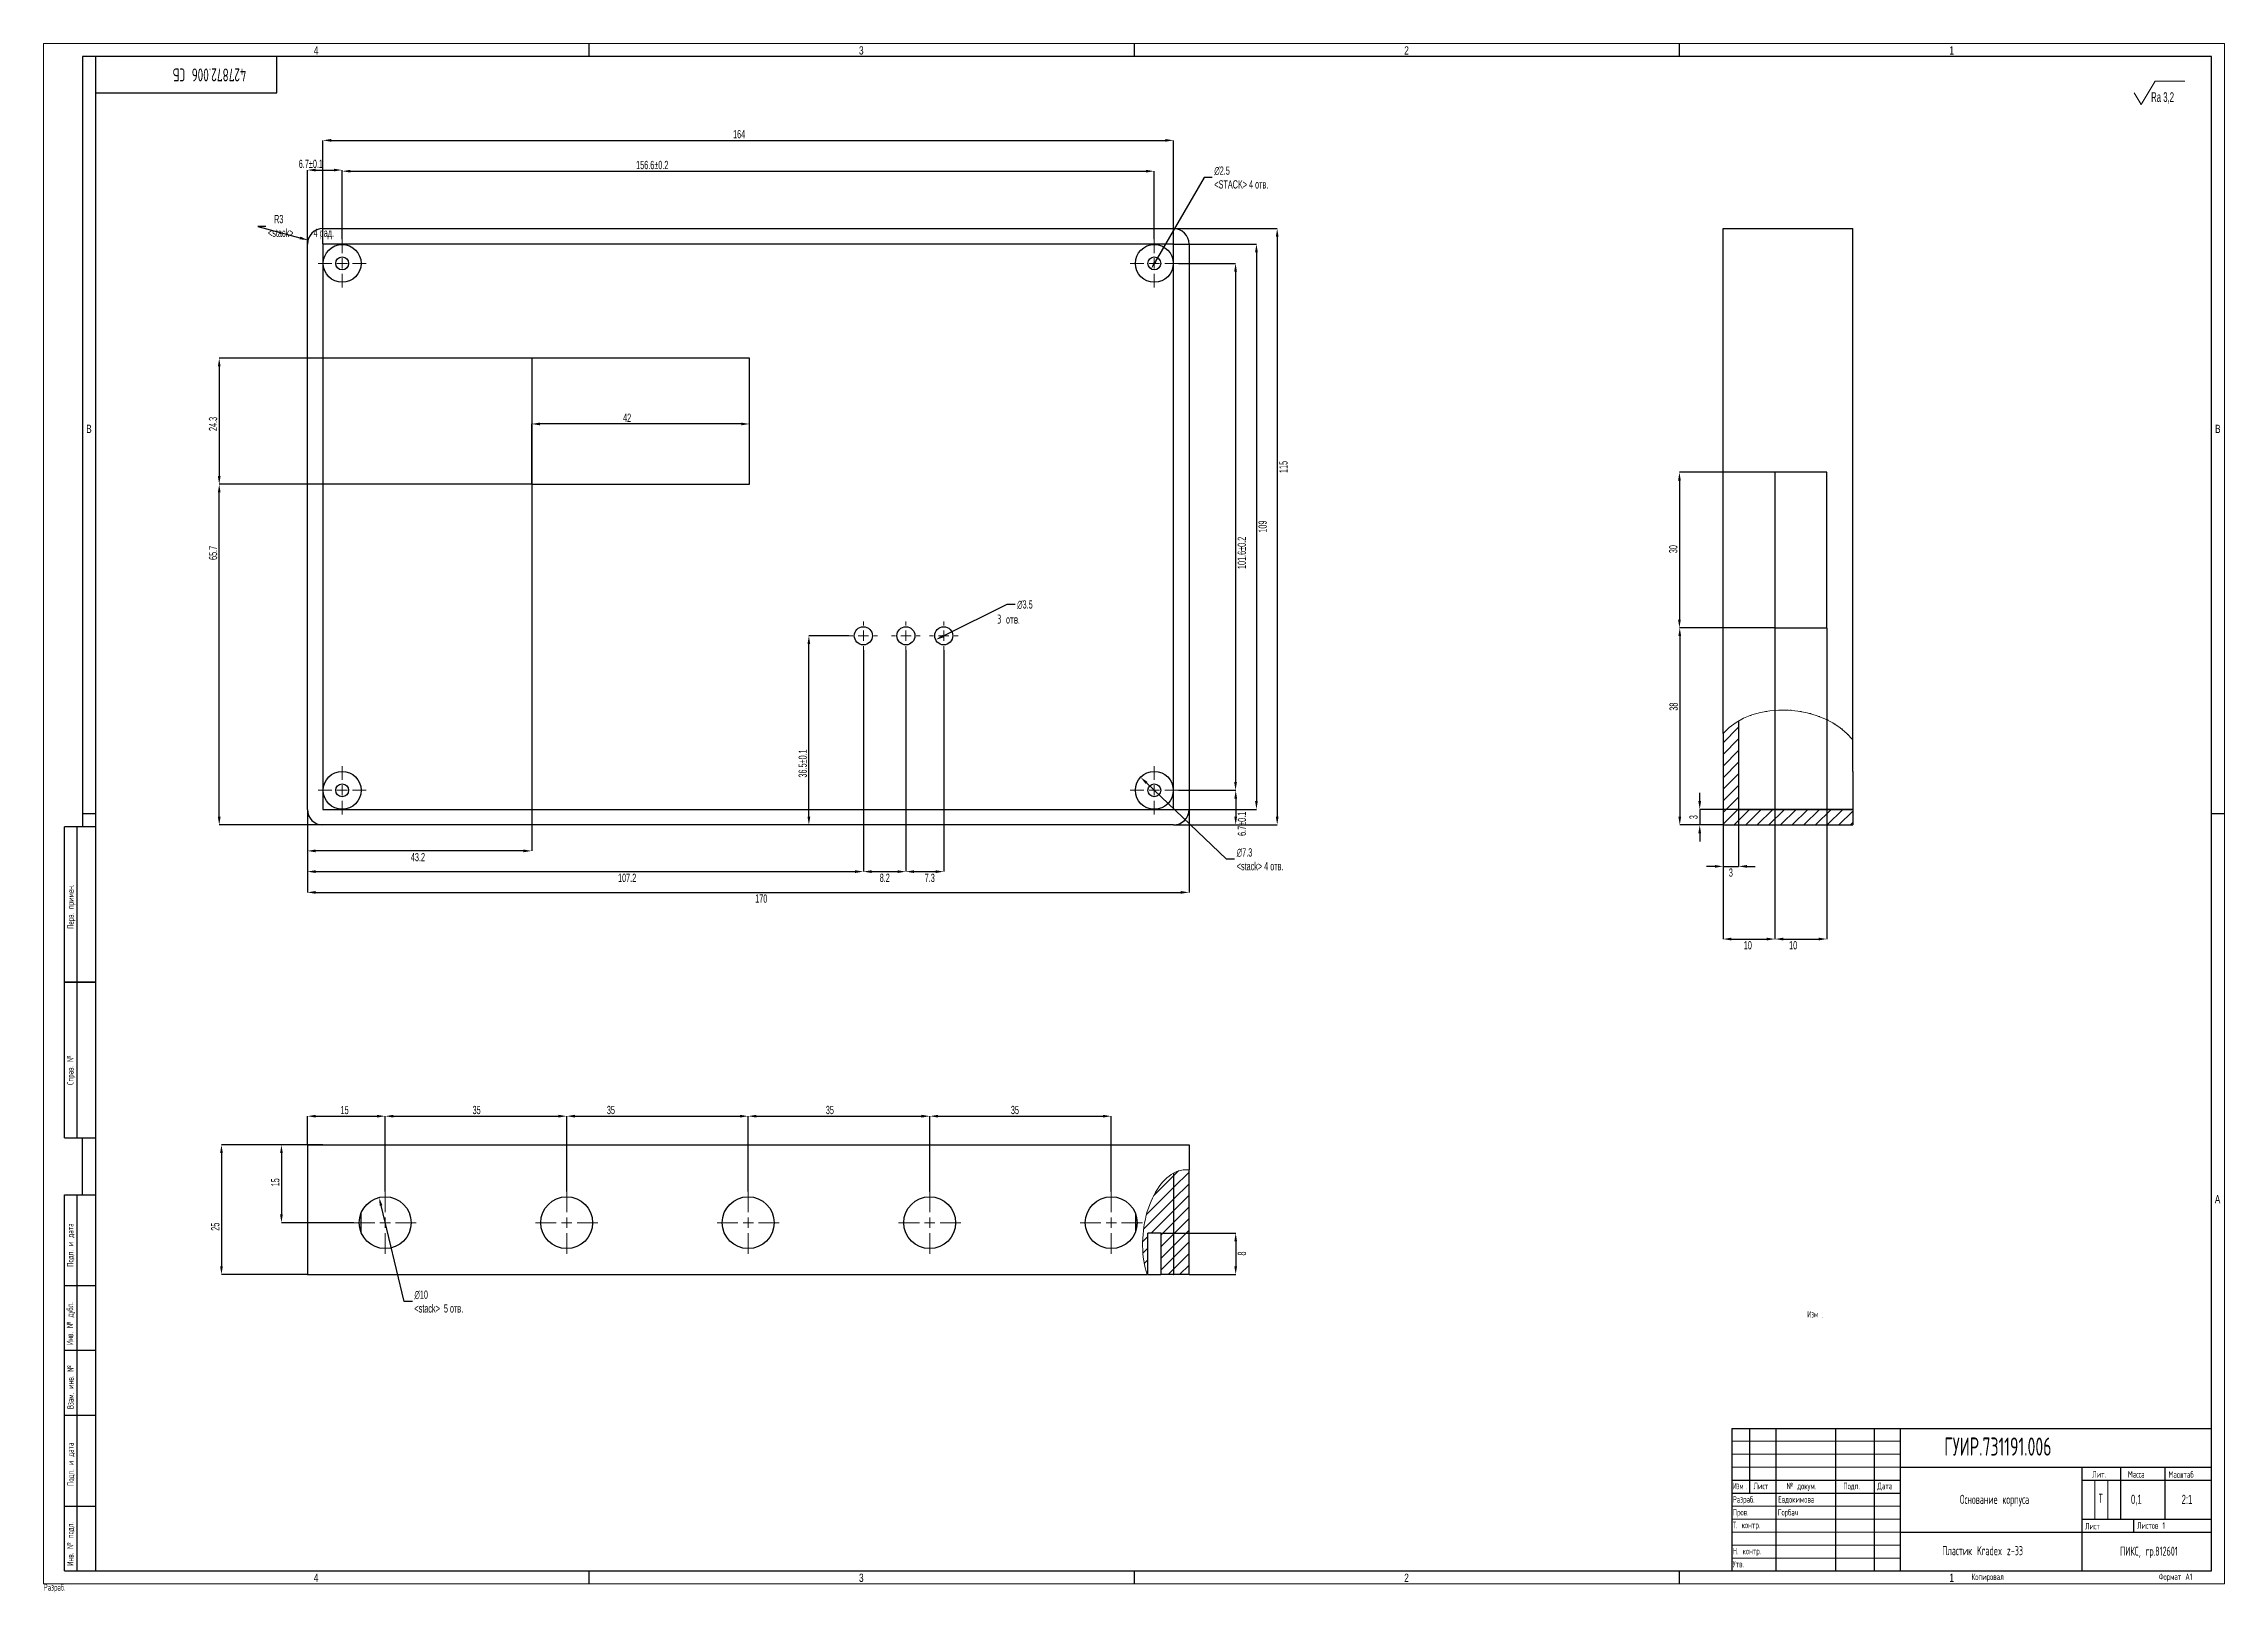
# Model space of a CAD drawing. Header units: millimetres. Extents: x -963 to 6509, y -1367 to 453.
# Drawn here: x -963 to -122, y -1280 to -683 of the extents above; entities that cross this region are included whole.
import ezdxf

# ---------------------------------------------------------------- set-up
doc = ezdxf.new("R2010")
doc.units = ezdxf.units.MM
doc.header["$LTSCALE"] = 0.5
doc.layers.get('0').update_dxf_attribs({"lineweight": 60})
doc.layers.get('Defpoints').update_dxf_attribs({"color": 5})
doc.layers.add('ОСЕВЫЕ', color=7, linetype='Continuous')
doc.styles.add('SLDTEXTSTYLE0', font='TXT', dxfattribs={"width": 0.605})
doc.styles.add('SLDTEXTSTYLE1', font='TXT', dxfattribs={"width": 0.605, "bigfont": 'bigfont'})
doc.styles.add('SLDTEXTSTYLE2', font='TXT', dxfattribs={"width": 0.567853, "bigfont": 'bigfont'})
doc.styles.add('SLDTEXTSTYLE3', font='TXT', dxfattribs={"width": 0.567853})
doc.styles.add('SLDTEXTSTYLE4', font='TXT', dxfattribs={"width": 0.75})
doc.styles.add('SLDTEXTSTYLE5', font='TXT', dxfattribs={"width": 0.605, "bigfont": 'bigfont'})
doc.dimstyles.new('SLDDIMSTYLE0', dxfattribs={"dimtxt": 3.183268, "dimasz": 3.183268, "dimexe": 0, "dimexo": 0.0625, "dimgap": 0.795817, "dimtad": 2, "dimlfac": 0.5, "dimrnd": 1e-09, "dimzin": 12, "dimdsep": 46, "dimtxsty": 'SLDTEXTSTYLE0', "dimsah": 1, "dimcen": 0.09, "dimadec": 0, "dimazin": 3, "dimtfac": 1, "dimtdec": 3, "dimtofl": 0, "dimtmove": 0, "dimatfit": 3, "dimfxl": 1, "dimfrac": 2, "dimtolj": 1, "dimtzin": 12, "dimarcsym": 0})
doc.dimstyles.new('SLDDIMSTYLE1', dxfattribs={"dimtxt": 3.183268, "dimasz": 3.183268, "dimexe": 0, "dimexo": 0.0625, "dimgap": 0.795817, "dimtad": 0, "dimtih": 1, "dimtoh": 1, "dimlfac": 0.5, "dimrnd": 1e-09, "dimzin": 12, "dimdsep": 46, "dimtxsty": 'SLDTEXTSTYLE0', "dimsah": 1, "dimcen": 0, "dimadec": 0, "dimazin": 3, "dimtfac": 1, "dimtdec": 3, "dimtmove": 0, "dimatfit": 3, "dimfxl": 1, "dimfrac": 2, "dimtolj": 1, "dimtzin": 12, "dimarcsym": 0})
doc.dimstyles.new('SLDDIMSTYLE2', dxfattribs={"dimtxt": 3.183268, "dimasz": 3.183268, "dimexe": 0, "dimexo": 0.0625, "dimgap": 0.795817, "dimtad": 2, "dimlfac": 0.5, "dimrnd": 1e-09, "dimzin": 12, "dimdsep": 46, "dimtxsty": 'SLDTEXTSTYLE0', "dimsah": 1, "dimcen": 0.09, "dimadec": 0, "dimazin": 3, "dimtol": 1, "dimtp": 0.2, "dimtm": 0.2, "dimtfac": 1, "dimtdec": 1, "dimtofl": 0, "dimtmove": 0, "dimatfit": 3, "dimfxl": 1, "dimfrac": 2, "dimtolj": 1, "dimarcsym": 0})
doc.dimstyles.new('SLDDIMSTYLE3', dxfattribs={"dimtxt": 3.183268, "dimasz": 3.183268, "dimexe": 0, "dimexo": 0.0625, "dimgap": 0.795817, "dimtad": 2, "dimdec": 1, "dimlfac": 0.5, "dimrnd": 1e-09, "dimzin": 12, "dimdsep": 46, "dimtxsty": 'SLDTEXTSTYLE0', "dimsah": 1, "dimcen": 0.09, "dimadec": 0, "dimazin": 3, "dimtfac": 1, "dimtdec": 3, "dimtofl": 0, "dimtmove": 0, "dimatfit": 3, "dimfxl": 1, "dimfrac": 2, "dimtolj": 1, "dimtzin": 12, "dimarcsym": 0})
doc.dimstyles.new('SLDDIMSTYLE4', dxfattribs={"dimtxt": 3.183268, "dimasz": 3.183268, "dimexe": 0, "dimexo": 0.0625, "dimgap": 0.795817, "dimtad": 2, "dimdec": 1, "dimlfac": 0.5, "dimrnd": 1e-09, "dimzin": 12, "dimdsep": 46, "dimtxsty": 'SLDTEXTSTYLE0', "dimsah": 1, "dimcen": 0.09, "dimadec": 0, "dimazin": 3, "dimtfac": 1, "dimtdec": 3, "dimtmove": 0, "dimatfit": 0, "dimfxl": 1, "dimfrac": 2, "dimtolj": 1, "dimtzin": 12, "dimarcsym": 0})
doc.dimstyles.new('SLDDIMSTYLE5', dxfattribs={"dimtxt": 3.183268, "dimasz": 3.183268, "dimexe": 0, "dimexo": 0.0625, "dimgap": 0.795817, "dimtad": 2, "dimdec": 1, "dimlfac": 0.5, "dimrnd": 1e-09, "dimzin": 12, "dimdsep": 46, "dimtxsty": 'SLDTEXTSTYLE0', "dimsah": 1, "dimcen": 0.09, "dimadec": 0, "dimazin": 3, "dimtol": 1, "dimtp": 0.1, "dimtm": 0.1, "dimtfac": 1, "dimtdec": 3, "dimtofl": 0, "dimtmove": 0, "dimatfit": 3, "dimfxl": 1, "dimfrac": 2, "dimtolj": 1, "dimarcsym": 0})
doc.dimstyles.new('SLDDIMSTYLE6', dxfattribs={"dimtxt": 3.183268, "dimasz": 3.183268, "dimexe": 0, "dimexo": 0.0625, "dimgap": 0.795817, "dimtad": 2, "dimdec": 1, "dimlfac": 0.5, "dimrnd": 1e-09, "dimzin": 12, "dimdsep": 46, "dimtxsty": 'SLDTEXTSTYLE0', "dimsah": 1, "dimcen": 0.09, "dimadec": 0, "dimazin": 3, "dimtol": 1, "dimtp": 0.2, "dimtm": 0.2, "dimtfac": 1, "dimtdec": 1, "dimtofl": 0, "dimtmove": 0, "dimatfit": 3, "dimfxl": 1, "dimfrac": 2, "dimtolj": 1, "dimarcsym": 0})
doc.dimstyles.new('SLDDIMSTYLE7', dxfattribs={"dimtxt": 3.183268, "dimasz": 3.183268, "dimexe": 0, "dimexo": 0.0625, "dimgap": 0.795817, "dimtad": 0, "dimtih": 1, "dimtoh": 1, "dimlfac": 0.5, "dimrnd": 1e-09, "dimzin": 12, "dimdsep": 46, "dimtxsty": 'SLDTEXTSTYLE0', "dimsah": 1, "dimcen": 0, "dimadec": 0, "dimazin": 3, "dimtfac": 1, "dimtdec": 3, "dimtofl": 0, "dimtmove": 0, "dimatfit": 3, "dimfxl": 1, "dimfrac": 2, "dimtolj": 1, "dimtzin": 12, "dimarcsym": 0})
doc.dimstyles.new('SLDDIMSTYLE8', dxfattribs={"dimtxt": 3.183268, "dimasz": 3.183268, "dimexe": 0, "dimexo": 0.0625, "dimgap": 0.795817, "dimtad": 2, "dimdec": 1, "dimlfac": 0.5, "dimrnd": 1e-09, "dimzin": 12, "dimdsep": 46, "dimtxsty": 'SLDTEXTSTYLE0', "dimsah": 1, "dimcen": 0.09, "dimadec": 0, "dimazin": 3, "dimtol": 1, "dimtp": 0.1, "dimtm": 0.1, "dimtfac": 1, "dimtdec": 3, "dimtmove": 0, "dimatfit": 0, "dimfxl": 1, "dimfrac": 2, "dimtolj": 1, "dimarcsym": 0})
doc.dimstyles.new('SLDDIMSTYLE9', dxfattribs={"dimtxt": 3.183268, "dimasz": 3.183268, "dimexe": 0, "dimexo": 0.0625, "dimgap": 0.795817, "dimtad": 2, "dimlfac": 0.5, "dimrnd": 1e-09, "dimzin": 12, "dimdsep": 46, "dimtxsty": 'SLDTEXTSTYLE0', "dimsah": 1, "dimcen": 0.09, "dimadec": 0, "dimazin": 3, "dimtfac": 1, "dimtdec": 3, "dimtmove": 0, "dimatfit": 0, "dimfxl": 1, "dimfrac": 2, "dimtolj": 1, "dimtzin": 12, "dimarcsym": 0})
pattern_1 = [(45, (-962.8804, -1277.111), (-2.245064, 2.245064), [])]

msp = doc.modelspace()

# ---------------------------------------------------------------- texts
at = {"color": 7, "linetype": 'Continuous', "lineweight": 0}
for s, insert, char_height, attachment_point, style in [('4', (-857.787, -684.15), 3.175, 2, 'SLDTEXTSTYLE4'), ('3', (-647.537, -684.15), 3.175, 2, 'SLDTEXTSTYLE4'), ('2', (-437.287, -684.15), 3.175, 2, 'SLDTEXTSTYLE4'), ('1', (-227.037, -684.15), 3.175, 2, 'SLDTEXTSTYLE4'), ('B', (-945.404, -830.087), 3.175, 2, 'SLDTEXTSTYLE4'), ('B', (-124.404, -830.087), 3.175, 2, 'SLDTEXTSTYLE4'), ('3 отв.', (-595.154, -903.301), 3.5, 1, 'SLDTEXTSTYLE5'), ('A', (-124.509, -1127.15), 3.175, 2, 'SLDTEXTSTYLE4'), ('ГУИР.731191.006', (-229.93, -1220.634), 7, 1, 'SLDTEXTSTYLE1'), ('Лит.', (-172.83, -1233.586), 2.5, 1, 'SLDTEXTSTYLE1'), ('Масса', (-159.078, -1233.586), 2.5, 1, 'SLDTEXTSTYLE1'), ('Масштаб', (-143.416, -1233.683), 2.5, 1, 'SLDTEXTSTYLE1'), ('Разраб.', (-311.484, -1243.258), 2.5, 1, 'SLDTEXTSTYLE1'), ('Лист', (-303.454, -1238.08), 2.5, 1, 'SLDTEXTSTYLE1'), ('Евдокимова', (-293.981, -1243.256), 2.5, 1, 'SLDTEXTSTYLE1'), ('№ докум.', (-290.736, -1238.099), 2.5, 1, 'SLDTEXTSTYLE1'), ('Подп.', (-268.841, -1238.085), 2.5, 1, 'SLDTEXTSTYLE1'), ('Дата', (-255.674, -1238.083), 2.5, 1, 'SLDTEXTSTYLE1'), ('Основание корпуса', (-210.523, -1242.737), 3.5, 2, 'SLDTEXTSTYLE1'), ('Т', (-169.572, -1242.368), 3.5, 2, 'SLDTEXTSTYLE1'), ('0,1', (-157.892, -1242.718), 3.5, 1, 'SLDTEXTSTYLE0'), ('2:1', (-136.323, -1242.765), 3.5, 2, 'SLDTEXTSTYLE0'), ('Пров.', (-311.487, -1248.218), 2.5, 1, 'SLDTEXTSTYLE1'), ('Горбач', (-294.073, -1248.22), 2.5, 1, 'SLDTEXTSTYLE1'), ('Т. контр.', (-311.498, -1253.134), 2.5, 1, 'SLDTEXTSTYLE1'), ('Лист', (-175.605, -1253.588), 2.5, 1, 'SLDTEXTSTYLE1'), ('Листов 1', (-155.544, -1253.342), 2.5, 1, 'SLDTEXTSTYLE1'), ('Утв.', (-311.512, -1268.22), 2.5, 1, 'SLDTEXTSTYLE1'), ('Н. контр.', (-311.498, -1263.203), 2.5, 1, 'SLDTEXTSTYLE1'), ('Пластик Kradex z-33', (-230.711, -1262.528), 3.5, 1, 'SLDTEXTSTYLE1'), ('ПИКС, гр.812601', (-150.992, -1262.721), 3.5, 2, 'SLDTEXTSTYLE1'), ('Разраб.', (-962.88, -1277.188), 2.5, 1, 'SLDTEXTSTYLE5'), ('4', (-857.787, -1273.15), 3.175, 2, 'SLDTEXTSTYLE4'), ('3', (-647.537, -1273.15), 3.175, 2, 'SLDTEXTSTYLE4'), ('2', (-437.287, -1273.15), 3.175, 2, 'SLDTEXTSTYLE4'), ('1', (-227.037, -1273.15), 3.175, 2, 'SLDTEXTSTYLE4'), ('Копировал', (-219.382, -1273.106), 2.5, 1, 'SLDTEXTSTYLE1'), ('Формат А1', (-147.207, -1273.091), 2.5, 1, 'SLDTEXTSTYLE1')]:
    msp.add_mtext(s, dxfattribs=dict(at, insert=insert, char_height=char_height, attachment_point=attachment_point, style=style))
at = {"color": 7, "linetype": 'Continuous', "lineweight": 0, "attachment_point": 1, "style": 'SLDTEXTSTYLE1'}
for s, insert, char_height, rotation in [('427872.006 СБ', (-884.772, -697.685), 5, 180), ('Перв. примен.', (-953.758, -1024.511), 2.5, 90), ('Справ. №', (-953.851, -1084.658), 2.5, 90), ('Подп. и дата', (-953.858, -1154.807), 2.5, 90), ('Инв. № дубл.', (-953.968, -1184.991), 2.5, 90), ('Взам. инв. №', (-953.776, -1209.712), 2.5, 90), ('Подп. и дата', (-953.765, -1239.321), 2.5, 90), ('Инв. № подл.', (-953.846, -1270.147), 2.5, 90)]:
    msp.add_mtext(s, dxfattribs=dict(at, insert=insert, char_height=char_height, rotation=rotation))

# ---------------------------------------------------------------- blocks, each defined once
blk = doc.blocks.new('SW_NOTE_0')
at = {"color": 0, "linetype": 'Continuous', "lineweight": 0, "attachment_point": 1}
for s, insert, char_height, style in [('Изм', (0, 3.22), 2.5, 'SLDTEXTSTYLE2'), ('.', (5.56, 2.32), 1.59, 'SLDTEXTSTYLE3')]:
    blk.add_mtext(s, dxfattribs=dict(at, insert=insert, char_height=char_height, style=style))
blk = doc.blocks.new('SW_NOTE_1')
at = {"color": 0, "linetype": 'Continuous', "lineweight": 0, "attachment_point": 1}
for s, insert, char_height, style in [('Изм', (0, 3.22), 2.5, 'SLDTEXTSTYLE2'), ('.', (5.27, 2.25), 1.59, 'SLDTEXTSTYLE3')]:
    blk.add_mtext(s, dxfattribs=dict(at, insert=insert, char_height=char_height, style=style))
blk = doc.blocks.new('SW_SFSYMBOL_0')
at = {"color": 0, "linetype": 'Continuous', "lineweight": 0}
for p, q in [((-3.82, 0), (1.55, 9.09)), ((1.55, 9.09), (12.97, 9.09)), ((-3.82, 0), (-6.5, 4.55))]:
    blk.add_line(p, q, dxfattribs=at)
at = {"color": 0, "linetype": 'Continuous', "lineweight": 0, "insert": (0, 4.77), "char_height": 3.704, "attachment_point": 1, "style": 'SLDTEXTSTYLE0'}
blk.add_mtext('Ra 3,2', dxfattribs=at)
blk = doc.blocks.new('*D253')
at = {"color": 0, "linetype": 'Continuous', "lineweight": -2, "transparency": 16777216}
for p, q in [((-861.22, -1107.8), (-894.29, -1107.8)), ((-894.29, -1110.99), (-894.29, -1154.62)), ((-861.22, -1157.8), (-894.29, -1157.8))]:
    blk.add_line(p, q, dxfattribs=at)
at = {"color": 0, "linetype": 'Continuous', "transparency": 16777216}
for points in [[(-894.82, -1110.99), (-893.76, -1110.99), (-894.29, -1107.8)], [(-894.82, -1154.62), (-893.76, -1154.62), (-894.29, -1157.8)]]:
    blk.add_solid(points, dxfattribs=at)
at = {"layer": 'Defpoints', "color": 0, "linetype": 'Continuous', "transparency": 16777216}
for p in [(-861.16, -1107.8), (-894.29, -1157.8), (-861.16, -1157.8)]:
    blk.add_point(p, dxfattribs=at)
at = {"color": 0, "linetype": 'Continuous', "lineweight": 18, "transparency": 16777216, "insert": (-898.27, -1139.34), "char_height": 3.183, "attachment_point": 2, "rotation": 90, "style": 'SLDTEXTSTYLE0'}
blk.add_mtext('\\A1;25', dxfattribs=at)
blk = doc.blocks.new('*D254')
at = {"color": 0, "linetype": 'Continuous', "lineweight": -2, "transparency": 16777216}
for p, q in [((-861.16, -1107.74), (-861.16, -1096.73)), ((-857.98, -1096.73), (-834.34, -1096.73)), ((-831.16, -1125.74), (-831.16, -1096.73))]:
    blk.add_line(p, q, dxfattribs=at)
at = {"color": 0, "linetype": 'Continuous', "transparency": 16777216}
for points in [[(-857.98, -1096.2), (-857.98, -1097.26), (-861.16, -1096.73)], [(-834.34, -1096.2), (-834.34, -1097.26), (-831.16, -1096.73)]]:
    blk.add_solid(points, dxfattribs=at)
at = {"layer": 'Defpoints', "color": 0, "linetype": 'Continuous', "transparency": 16777216}
for p in [(-831.16, -1096.73), (-861.16, -1107.8), (-831.16, -1125.8)]:
    blk.add_point(p, dxfattribs=at)
at = {"color": 0, "linetype": 'Continuous', "lineweight": 18, "transparency": 16777216, "insert": (-846.8, -1092.75), "char_height": 3.183, "attachment_point": 2, "style": 'SLDTEXTSTYLE0'}
blk.add_mtext('\\A1;15', dxfattribs=at)
blk = doc.blocks.new('*D255')
at = {"color": 0, "linetype": 'Continuous', "lineweight": -2, "transparency": 16777216}
for p, q in [((-831.16, -1125.74), (-831.16, -1096.73)), ((-827.98, -1096.73), (-764.34, -1096.73)), ((-761.16, -1125.74), (-761.16, -1096.73))]:
    blk.add_line(p, q, dxfattribs=at)
at = {"color": 0, "linetype": 'Continuous', "transparency": 16777216}
for points in [[(-827.98, -1096.2), (-827.98, -1097.26), (-831.16, -1096.73)], [(-764.34, -1096.2), (-764.34, -1097.26), (-761.16, -1096.73)]]:
    blk.add_solid(points, dxfattribs=at)
at = {"layer": 'Defpoints', "color": 0, "linetype": 'Continuous', "transparency": 16777216}
for p in [(-761.16, -1096.73), (-831.16, -1125.8), (-761.16, -1125.8)]:
    blk.add_point(p, dxfattribs=at)
at = {"color": 0, "linetype": 'Continuous', "lineweight": 18, "transparency": 16777216, "insert": (-795.89, -1092.75), "char_height": 3.183, "attachment_point": 2, "style": 'SLDTEXTSTYLE0'}
blk.add_mtext('\\A1;35', dxfattribs=at)
blk = doc.blocks.new('*D256')
at = {"color": 0, "linetype": 'Continuous', "lineweight": -2, "transparency": 16777216}
for p, q in [((-761.16, -1125.74), (-761.16, -1096.73)), ((-757.98, -1096.73), (-694.34, -1096.73)), ((-691.16, -1125.74), (-691.16, -1096.73))]:
    blk.add_line(p, q, dxfattribs=at)
at = {"color": 0, "linetype": 'Continuous', "transparency": 16777216}
for points in [[(-757.98, -1096.2), (-757.98, -1097.26), (-761.16, -1096.73)], [(-694.34, -1096.2), (-694.34, -1097.26), (-691.16, -1096.73)]]:
    blk.add_solid(points, dxfattribs=at)
at = {"layer": 'Defpoints', "color": 0, "linetype": 'Continuous', "transparency": 16777216}
for p in [(-691.16, -1096.73), (-761.16, -1125.8), (-691.16, -1125.8)]:
    blk.add_point(p, dxfattribs=at)
at = {"color": 0, "linetype": 'Continuous', "lineweight": 18, "transparency": 16777216, "insert": (-744.11, -1092.75), "char_height": 3.183, "attachment_point": 2, "style": 'SLDTEXTSTYLE0'}
blk.add_mtext('\\A1;35', dxfattribs=at)
blk = doc.blocks.new('*D257')
at = {"color": 0, "linetype": 'Continuous', "lineweight": -2, "transparency": 16777216}
for p, q in [((-691.16, -1125.74), (-691.16, -1096.73)), ((-687.98, -1096.73), (-624.34, -1096.73)), ((-621.16, -1125.74), (-621.16, -1096.73))]:
    blk.add_line(p, q, dxfattribs=at)
at = {"color": 0, "linetype": 'Continuous', "transparency": 16777216}
for points in [[(-687.98, -1096.2), (-687.98, -1097.26), (-691.16, -1096.73)], [(-624.34, -1096.2), (-624.34, -1097.26), (-621.16, -1096.73)]]:
    blk.add_solid(points, dxfattribs=at)
at = {"layer": 'Defpoints', "color": 0, "linetype": 'Continuous', "transparency": 16777216}
for p in [(-621.16, -1096.73), (-691.16, -1125.8), (-621.16, -1125.8)]:
    blk.add_point(p, dxfattribs=at)
at = {"color": 0, "linetype": 'Continuous', "lineweight": 18, "transparency": 16777216, "insert": (-659.67, -1092.75), "char_height": 3.183, "attachment_point": 2, "style": 'SLDTEXTSTYLE0'}
blk.add_mtext('\\A1;35', dxfattribs=at)
blk = doc.blocks.new('*D258')
at = {"color": 0, "linetype": 'Continuous', "lineweight": -2, "transparency": 16777216}
for p, q in [((-621.16, -1125.74), (-621.16, -1096.73)), ((-617.98, -1096.73), (-554.34, -1096.73)), ((-551.16, -1125.74), (-551.16, -1096.73))]:
    blk.add_line(p, q, dxfattribs=at)
at = {"color": 0, "linetype": 'Continuous', "transparency": 16777216}
for points in [[(-617.98, -1096.2), (-617.98, -1097.26), (-621.16, -1096.73)], [(-554.34, -1096.2), (-554.34, -1097.26), (-551.16, -1096.73)]]:
    blk.add_solid(points, dxfattribs=at)
at = {"layer": 'Defpoints', "color": 0, "linetype": 'Continuous', "transparency": 16777216}
for p in [(-551.16, -1096.73), (-621.16, -1125.8), (-551.16, -1125.8)]:
    blk.add_point(p, dxfattribs=at)
at = {"color": 0, "linetype": 'Continuous', "lineweight": 18, "transparency": 16777216, "insert": (-588.3, -1092.75), "char_height": 3.183, "attachment_point": 2, "style": 'SLDTEXTSTYLE0'}
blk.add_mtext('\\A1;35', dxfattribs=at)
blk = doc.blocks.new('*D259')
at = {"color": 0, "linetype": 'Continuous', "lineweight": -2, "transparency": 16777216}
for p, q in [((-855.22, -1107.8), (-871.16, -1107.8)), ((-871.16, -1110.99), (-871.16, -1134.62)), ((-843.22, -1137.8), (-871.16, -1137.8))]:
    blk.add_line(p, q, dxfattribs=at)
at = {"color": 0, "linetype": 'Continuous', "transparency": 16777216}
for points in [[(-871.69, -1110.99), (-870.63, -1110.99), (-871.16, -1107.8)], [(-871.69, -1134.62), (-870.63, -1134.62), (-871.16, -1137.8)]]:
    blk.add_solid(points, dxfattribs=at)
at = {"layer": 'Defpoints', "color": 0, "linetype": 'Continuous', "transparency": 16777216}
for p in [(-855.16, -1107.8), (-871.16, -1137.8), (-843.16, -1137.8)]:
    blk.add_point(p, dxfattribs=at)
at = {"color": 0, "linetype": 'Continuous', "lineweight": 18, "transparency": 16777216, "insert": (-875.14, -1122.22), "char_height": 3.183, "attachment_point": 2, "rotation": 90, "style": 'SLDTEXTSTYLE0'}
blk.add_mtext('\\A1;15', dxfattribs=at)
blk = doc.blocks.new('*D260')
at = {"color": 0, "linetype": 'Continuous', "lineweight": -2, "transparency": 16777216}
for p, q in [((-531.99, -1141.8), (-503.16, -1141.8)), ((-503.16, -1144.99), (-503.16, -1154.62)), ((-521.1, -1157.8), (-503.16, -1157.8))]:
    blk.add_line(p, q, dxfattribs=at)
at = {"color": 0, "linetype": 'Continuous', "transparency": 16777216}
for points in [[(-503.69, -1144.99), (-502.63, -1144.99), (-503.16, -1141.8)], [(-503.69, -1154.62), (-502.63, -1154.62), (-503.16, -1157.8)]]:
    blk.add_solid(points, dxfattribs=at)
at = {"layer": 'Defpoints', "color": 0, "linetype": 'Continuous', "transparency": 16777216}
for p in [(-532.05, -1141.8), (-521.16, -1157.8), (-503.16, -1157.8)]:
    blk.add_point(p, dxfattribs=at)
at = {"color": 0, "linetype": 'Continuous', "lineweight": 18, "transparency": 16777216, "insert": (-502.36, -1149.69), "char_height": 3.183, "attachment_point": 2, "rotation": 90, "style": 'SLDTEXTSTYLE0'}
blk.add_mtext('\\A1;8', dxfattribs=at)
blk = doc.blocks.new('*D261')
at = {"color": 0, "linetype": 'Continuous', "lineweight": -2, "transparency": 16777216}
for p, q in [((-823.85, -1168.2), (-832.75, -1131.18)), ((-820.66, -1168.2), (-823.85, -1168.2))]:
    blk.add_line(p, q, dxfattribs=at)
at = {"color": 0, "linetype": 'Continuous', "transparency": 16777216}
blk.add_solid([(-832.24, -1131.05), (-833.27, -1131.3), (-833.5, -1128.08)], dxfattribs=at)
at = {"layer": 'Defpoints', "color": 0, "linetype": 'Continuous', "transparency": 16777216}
for p in [(-833.5, -1128.08), (-828.82, -1147.53)]:
    blk.add_point(p, dxfattribs=at)
at = {"color": 0, "linetype": 'Continuous', "lineweight": 18, "transparency": 16777216, "insert": (-819.87, -1163.96), "char_height": 3.1833, "attachment_point": 1, "style": 'SLDTEXTSTYLE0'}
blk.add_mtext('\\A1;∅10\\P<stack>  5 отв.', dxfattribs=at)
blk = doc.blocks.new('SW_CENTERMARKSYMBOL_0')
at = {"color": 0, "linetype": 'Continuous', "lineweight": 0}
for p, q in [((0, 4), (0, 12)), ((-4, 0), (-12, 0)), ((0, 0), (-2, 0)), ((0, 0), (0, 2)), ((0, 0), (0, -2)), ((0, 0), (2, 0)), ((4, 0), (12, 0)), ((0, -4), (0, -12))]:
    blk.add_line(p, q, dxfattribs=at)
blk = doc.blocks.new('SW_CENTERMARKSYMBOL_1')
at = {"color": 0, "linetype": 'Continuous', "lineweight": 0}
for p, q in [((0, 4), (0, 12)), ((-4, 0), (-12, 0)), ((0, 0), (-2, 0)), ((0, 0), (0, 2)), ((0, 0), (0, -2)), ((0, 0), (2, 0)), ((4, 0), (12, 0)), ((0, -4), (0, -12))]:
    blk.add_line(p, q, dxfattribs=at)
blk = doc.blocks.new('SW_CENTERMARKSYMBOL_2')
at = {"color": 0, "linetype": 'Continuous', "lineweight": 0}
for p, q in [((0, 4), (0, 12)), ((-4, 0), (-12, 0)), ((0, 0), (-2, 0)), ((0, 0), (0, 2)), ((0, 0), (0, -2)), ((0, 0), (2, 0)), ((4, 0), (12, 0)), ((0, -4), (0, -12))]:
    blk.add_line(p, q, dxfattribs=at)
blk = doc.blocks.new('SW_CENTERMARKSYMBOL_3')
at = {"color": 0, "linetype": 'Continuous', "lineweight": 0}
for p, q in [((0, 4), (0, 12)), ((-4, 0), (-12, 0)), ((0, 0), (-2, 0)), ((0, 0), (0, 2)), ((0, 0), (0, -2)), ((0, 0), (2, 0)), ((4, 0), (12, 0)), ((0, -4), (0, -12))]:
    blk.add_line(p, q, dxfattribs=at)
blk = doc.blocks.new('SW_CENTERMARKSYMBOL_4')
at = {"color": 0, "linetype": 'Continuous', "lineweight": 0}
for p, q in [((0, 4), (0, 12)), ((-4, 0), (-12, 0)), ((0, 0), (-2, 0)), ((0, 0), (0, 2)), ((0, 0), (0, -2)), ((0, 0), (2, 0)), ((4, 0), (12, 0)), ((0, -4), (0, -12))]:
    blk.add_line(p, q, dxfattribs=at)
blk = doc.blocks.new('*D262')
at = {"color": 0, "linetype": 'Continuous', "lineweight": -2, "transparency": 16777216}
for p, q in [((-527.1, -754.42), (-487.16, -754.42)), ((-487.16, -757.61), (-487.16, -981.24)), ((-527.1, -984.42), (-487.16, -984.42))]:
    blk.add_line(p, q, dxfattribs=at)
at = {"color": 0, "linetype": 'Continuous', "transparency": 16777216}
for points in [[(-487.69, -757.61), (-486.63, -757.61), (-487.16, -754.42)], [(-487.69, -981.24), (-486.63, -981.24), (-487.16, -984.42)]]:
    blk.add_solid(points, dxfattribs=at)
at = {"layer": 'Defpoints', "color": 0, "linetype": 'Continuous', "transparency": 16777216}
for p in [(-527.16, -754.42), (-527.16, -984.42), (-487.16, -984.42)]:
    blk.add_point(p, dxfattribs=at)
at = {"color": 0, "linetype": 'Continuous', "lineweight": 18, "transparency": 16777216, "insert": (-486.36, -846.37), "char_height": 3.183, "attachment_point": 2, "rotation": 90, "style": 'SLDTEXTSTYLE0'}
blk.add_mtext('\\A1;115', dxfattribs=at)
blk = doc.blocks.new('*D263')
at = {"color": 0, "linetype": 'Continuous', "lineweight": -2, "transparency": 16777216}
for p, q in [((-527.1, -760.42), (-495.16, -760.42)), ((-495.16, -763.61), (-495.16, -975.24)), ((-527.1, -978.42), (-495.16, -978.42))]:
    blk.add_line(p, q, dxfattribs=at)
at = {"color": 0, "linetype": 'Continuous', "transparency": 16777216}
for points in [[(-495.69, -763.61), (-494.63, -763.61), (-495.16, -760.42)], [(-495.69, -975.24), (-494.63, -975.24), (-495.16, -978.42)]]:
    blk.add_solid(points, dxfattribs=at)
at = {"layer": 'Defpoints', "color": 0, "linetype": 'Continuous', "transparency": 16777216}
for p in [(-527.16, -760.42), (-527.16, -978.42), (-495.16, -978.42)]:
    blk.add_point(p, dxfattribs=at)
at = {"color": 0, "linetype": 'Continuous', "lineweight": 18, "transparency": 16777216, "insert": (-494.36, -869.36), "char_height": 3.183, "attachment_point": 2, "rotation": 90, "style": 'SLDTEXTSTYLE0'}
blk.add_mtext('\\A1;109', dxfattribs=at)
blk = doc.blocks.new('*D264')
at = {"color": 0, "linetype": 'Continuous', "lineweight": -2, "transparency": 16777216}
for p, q in [((-525.19, -767.86), (-503.21, -767.86)), ((-503.21, -771.04), (-503.21, -967.88)), ((-525.19, -971.06), (-503.21, -971.06))]:
    blk.add_line(p, q, dxfattribs=at)
at = {"color": 0, "linetype": 'Continuous', "transparency": 16777216}
for points in [[(-503.74, -771.04), (-502.68, -771.04), (-503.21, -767.86)], [(-503.74, -967.88), (-502.68, -967.88), (-503.21, -971.06)]]:
    blk.add_solid(points, dxfattribs=at)
at = {"layer": 'Defpoints', "color": 0, "linetype": 'Continuous', "transparency": 16777216}
for p in [(-525.25, -767.86), (-525.25, -971.06), (-503.21, -971.06)]:
    blk.add_point(p, dxfattribs=at)
at = {"color": 0, "linetype": 'Continuous', "lineweight": 18, "transparency": 16777216, "insert": (-502.42, -879.51), "char_height": 3.1833, "attachment_point": 2, "rotation": 90, "style": 'SLDTEXTSTYLE0'}
blk.add_mtext('\\A1;101.6±0.2', dxfattribs=at)
blk = doc.blocks.new('*D265')
at = {"color": 0, "linetype": 'Continuous', "lineweight": -2, "transparency": 16777216}
for p, q in [((-861.16, -978.49), (-861.16, -1010.42)), ((-521.16, -978.49), (-521.16, -1010.42)), ((-857.98, -1010.42), (-524.34, -1010.42))]:
    blk.add_line(p, q, dxfattribs=at)
at = {"color": 0, "linetype": 'Continuous', "transparency": 16777216}
for points in [[(-857.98, -1009.89), (-857.98, -1010.95), (-861.16, -1010.42)], [(-524.34, -1009.89), (-524.34, -1010.95), (-521.16, -1010.42)]]:
    blk.add_solid(points, dxfattribs=at)
at = {"layer": 'Defpoints', "color": 0, "linetype": 'Continuous', "transparency": 16777216}
for p in [(-861.16, -978.42), (-521.16, -978.42), (-521.16, -1010.42)]:
    blk.add_point(p, dxfattribs=at)
at = {"color": 0, "linetype": 'Continuous', "lineweight": 18, "transparency": 16777216, "insert": (-686.14, -1011.22), "char_height": 3.183, "attachment_point": 2, "style": 'SLDTEXTSTYLE0'}
blk.add_mtext('\\A1;170', dxfattribs=at)
blk = doc.blocks.new('*D266')
at = {"color": 0, "linetype": 'Continuous', "lineweight": -2, "transparency": 16777216}
for p, q in [((-646.75, -917.04), (-646.75, -1002.42)), ((-861.16, -978.49), (-861.16, -1002.42)), ((-857.98, -1002.42), (-649.93, -1002.42))]:
    blk.add_line(p, q, dxfattribs=at)
at = {"color": 0, "linetype": 'Continuous', "transparency": 16777216}
for points in [[(-857.98, -1001.89), (-857.98, -1002.95), (-861.16, -1002.42)], [(-649.93, -1001.89), (-649.93, -1002.95), (-646.75, -1002.42)]]:
    blk.add_solid(points, dxfattribs=at)
at = {"layer": 'Defpoints', "color": 0, "linetype": 'Continuous', "transparency": 16777216}
for p in [(-646.75, -916.97), (-861.16, -978.42), (-646.75, -1002.42)]:
    blk.add_point(p, dxfattribs=at)
at = {"color": 0, "linetype": 'Continuous', "lineweight": 18, "transparency": 16777216, "insert": (-737.85, -1003.22), "char_height": 3.183, "attachment_point": 2, "style": 'SLDTEXTSTYLE0'}
blk.add_mtext('\\A1;107.2', dxfattribs=at)
blk = doc.blocks.new('*D267')
at = {"color": 0, "linetype": 'Continuous', "lineweight": -2, "transparency": 16777216}
for p, q in [((-646.75, -917.04), (-646.75, -1002.42)), ((-630.35, -917.04), (-630.35, -1002.42)), ((-643.57, -1002.42), (-633.53, -1002.42))]:
    blk.add_line(p, q, dxfattribs=at)
at = {"color": 0, "linetype": 'Continuous', "transparency": 16777216}
for points in [[(-643.57, -1001.89), (-643.57, -1002.95), (-646.75, -1002.42)], [(-633.53, -1001.89), (-633.53, -1002.95), (-630.35, -1002.42)]]:
    blk.add_solid(points, dxfattribs=at)
at = {"layer": 'Defpoints', "color": 0, "linetype": 'Continuous', "transparency": 16777216}
for p in [(-646.75, -916.97), (-630.35, -916.97), (-630.35, -1002.42)]:
    blk.add_point(p, dxfattribs=at)
at = {"color": 0, "linetype": 'Continuous', "lineweight": 18, "transparency": 16777216, "insert": (-638.5, -1003.22), "char_height": 3.183, "attachment_point": 2, "style": 'SLDTEXTSTYLE0'}
blk.add_mtext('\\A1;8.2', dxfattribs=at)
blk = doc.blocks.new('*D268')
at = {"color": 0, "linetype": 'Continuous', "lineweight": -2, "transparency": 16777216}
for p, q in [((-630.35, -917.04), (-630.35, -1002.42)), ((-615.75, -917.04), (-615.75, -1002.42)), ((-627.17, -1002.42), (-618.93, -1002.42))]:
    blk.add_line(p, q, dxfattribs=at)
at = {"color": 0, "linetype": 'Continuous', "transparency": 16777216}
for points in [[(-627.17, -1001.89), (-627.17, -1002.95), (-630.35, -1002.42)], [(-618.93, -1001.89), (-618.93, -1002.95), (-615.75, -1002.42)]]:
    blk.add_solid(points, dxfattribs=at)
at = {"layer": 'Defpoints', "color": 0, "linetype": 'Continuous', "transparency": 16777216}
for p in [(-630.35, -916.97), (-615.75, -916.97), (-615.75, -1002.42)]:
    blk.add_point(p, dxfattribs=at)
at = {"color": 0, "linetype": 'Continuous', "lineweight": 18, "transparency": 16777216, "insert": (-621.14, -1003.22), "char_height": 3.183, "attachment_point": 2, "style": 'SLDTEXTSTYLE0'}
blk.add_mtext('\\A1;7.3', dxfattribs=at)
blk = doc.blocks.new('*D269')
at = {"color": 0, "linetype": 'Continuous', "lineweight": -2, "transparency": 16777216}
for p, q in [((-652.31, -911.47), (-667.76, -911.47)), ((-667.76, -981.24), (-667.76, -914.66)), ((-527.22, -984.42), (-667.76, -984.42))]:
    blk.add_line(p, q, dxfattribs=at)
at = {"color": 0, "linetype": 'Continuous', "transparency": 16777216}
for points in [[(-668.29, -914.66), (-667.23, -914.66), (-667.76, -911.47)], [(-668.29, -981.24), (-667.23, -981.24), (-667.76, -984.42)]]:
    blk.add_solid(points, dxfattribs=at)
at = {"layer": 'Defpoints', "color": 0, "linetype": 'Continuous', "transparency": 16777216}
for p in [(-667.76, -911.47), (-652.25, -911.47), (-527.16, -984.42)]:
    blk.add_point(p, dxfattribs=at)
at = {"color": 0, "linetype": 'Continuous', "lineweight": 18, "transparency": 16777216, "insert": (-671.74, -960.71), "char_height": 3.1833, "attachment_point": 2, "rotation": 90, "style": 'SLDTEXTSTYLE0'}
blk.add_mtext('\\A1;36.5±0.1', dxfattribs=at)
blk = doc.blocks.new('*D270')
at = {"color": 0, "linetype": 'Continuous', "lineweight": -2, "transparency": 16777216}
for p, q in [((-774.66, -852.96), (-774.66, -829.78)), ((-693.84, -829.78), (-771.48, -829.78)), ((-690.66, -852.96), (-690.66, -829.78))]:
    blk.add_line(p, q, dxfattribs=at)
at = {"color": 0, "linetype": 'Continuous', "transparency": 16777216}
for points in [[(-771.48, -829.25), (-771.48, -830.31), (-774.66, -829.78)], [(-693.84, -829.25), (-693.84, -830.31), (-690.66, -829.78)]]:
    blk.add_solid(points, dxfattribs=at)
at = {"layer": 'Defpoints', "color": 0, "linetype": 'Continuous', "transparency": 16777216}
for p in [(-774.66, -829.78), (-774.66, -853.02), (-690.66, -853.02)]:
    blk.add_point(p, dxfattribs=at)
at = {"color": 0, "linetype": 'Continuous', "lineweight": 18, "transparency": 16777216, "insert": (-737.85, -825.8), "char_height": 3.183, "attachment_point": 2, "style": 'SLDTEXTSTYLE0'}
blk.add_mtext('\\A1;42', dxfattribs=at)
blk = doc.blocks.new('*D271')
at = {"color": 0, "linetype": 'Continuous', "lineweight": -2, "transparency": 16777216}
for p, q in [((-774.72, -804.42), (-895.16, -804.42)), ((-895.16, -807.61), (-895.16, -849.84)), ((-774.72, -853.02), (-895.16, -853.02))]:
    blk.add_line(p, q, dxfattribs=at)
at = {"color": 0, "linetype": 'Continuous', "transparency": 16777216}
for points in [[(-895.69, -807.61), (-894.63, -807.61), (-895.16, -804.42)], [(-895.69, -849.84), (-894.63, -849.84), (-895.16, -853.02)]]:
    blk.add_solid(points, dxfattribs=at)
at = {"layer": 'Defpoints', "color": 0, "linetype": 'Continuous', "transparency": 16777216}
for p in [(-774.66, -804.42), (-895.16, -853.02), (-774.66, -853.02)]:
    blk.add_point(p, dxfattribs=at)
at = {"color": 0, "linetype": 'Continuous', "lineweight": 18, "transparency": 16777216, "insert": (-899.14, -829.78), "char_height": 3.183, "attachment_point": 2, "rotation": 90, "style": 'SLDTEXTSTYLE0'}
blk.add_mtext('\\A1;24.3', dxfattribs=at)
blk = doc.blocks.new('*D272')
at = {"color": 0, "linetype": 'Continuous', "lineweight": -2, "transparency": 16777216}
for p, q in [((-774.72, -853.02), (-895.16, -853.02)), ((-895.16, -981.24), (-895.16, -856.21)), ((-855.22, -984.42), (-895.16, -984.42))]:
    blk.add_line(p, q, dxfattribs=at)
at = {"color": 0, "linetype": 'Continuous', "transparency": 16777216}
for points in [[(-895.69, -856.21), (-894.63, -856.21), (-895.16, -853.02)], [(-895.69, -981.24), (-894.63, -981.24), (-895.16, -984.42)]]:
    blk.add_solid(points, dxfattribs=at)
at = {"layer": 'Defpoints', "color": 0, "linetype": 'Continuous', "transparency": 16777216}
for p in [(-895.16, -853.02), (-774.66, -853.02), (-855.16, -984.42)]:
    blk.add_point(p, dxfattribs=at)
at = {"color": 0, "linetype": 'Continuous', "lineweight": 18, "transparency": 16777216, "insert": (-899.14, -879.51), "char_height": 3.183, "attachment_point": 2, "rotation": 90, "style": 'SLDTEXTSTYLE0'}
blk.add_mtext('\\A1;65.7', dxfattribs=at)
blk = doc.blocks.new('*D273')
at = {"color": 0, "linetype": 'Continuous', "lineweight": -2, "transparency": 16777216}
for p, q in [((-855.16, -760.36), (-855.16, -720.42)), ((-851.98, -720.42), (-530.34, -720.42)), ((-527.16, -760.36), (-527.16, -720.42))]:
    blk.add_line(p, q, dxfattribs=at)
at = {"color": 0, "linetype": 'Continuous', "transparency": 16777216}
for points in [[(-851.98, -719.89), (-851.98, -720.95), (-855.16, -720.42)], [(-530.34, -719.89), (-530.34, -720.95), (-527.16, -720.42)]]:
    blk.add_solid(points, dxfattribs=at)
at = {"layer": 'Defpoints', "color": 0, "linetype": 'Continuous', "transparency": 16777216}
for p in [(-527.16, -720.42), (-855.16, -760.42), (-527.16, -760.42)]:
    blk.add_point(p, dxfattribs=at)
at = {"color": 0, "linetype": 'Continuous', "lineweight": 18, "transparency": 16777216, "insert": (-694.66, -716.44), "char_height": 3.183, "attachment_point": 2, "style": 'SLDTEXTSTYLE0'}
blk.add_mtext('\\A1;164', dxfattribs=at)
blk = doc.blocks.new('*D274')
at = {"color": 0, "linetype": 'Continuous', "lineweight": -2, "transparency": 16777216}
for p, q in [((-847.75, -758.5), (-847.75, -732.31)), ((-844.57, -732.31), (-537.73, -732.31)), ((-534.55, -758.5), (-534.55, -732.31))]:
    blk.add_line(p, q, dxfattribs=at)
at = {"color": 0, "linetype": 'Continuous', "transparency": 16777216}
for points in [[(-844.57, -731.78), (-844.57, -732.84), (-847.75, -732.31)], [(-537.73, -731.78), (-537.73, -732.84), (-534.55, -732.31)]]:
    blk.add_solid(points, dxfattribs=at)
at = {"layer": 'Defpoints', "color": 0, "linetype": 'Continuous', "transparency": 16777216}
for p in [(-534.55, -732.31), (-847.75, -758.56), (-534.55, -758.56)]:
    blk.add_point(p, dxfattribs=at)
at = {"color": 0, "linetype": 'Continuous', "lineweight": 18, "transparency": 16777216, "insert": (-728.17, -728.33), "char_height": 3.1833, "attachment_point": 2, "style": 'SLDTEXTSTYLE0'}
blk.add_mtext('\\A1;156.6±0.2', dxfattribs=at)
blk = doc.blocks.new('*D275')
at = {"color": 0, "linetype": 'Continuous', "lineweight": -2, "transparency": 16777216}
for p, q in [((-774.66, -853.09), (-774.66, -994.42)), ((-861.16, -978.49), (-861.16, -994.42)), ((-777.84, -994.42), (-857.98, -994.42))]:
    blk.add_line(p, q, dxfattribs=at)
at = {"color": 0, "linetype": 'Continuous', "transparency": 16777216}
for points in [[(-857.98, -993.89), (-857.98, -994.95), (-861.16, -994.42)], [(-777.84, -993.89), (-777.84, -994.95), (-774.66, -994.42)]]:
    blk.add_solid(points, dxfattribs=at)
at = {"layer": 'Defpoints', "color": 0, "linetype": 'Continuous', "transparency": 16777216}
for p in [(-774.66, -853.02), (-861.16, -978.42), (-861.16, -994.42)]:
    blk.add_point(p, dxfattribs=at)
at = {"color": 0, "linetype": 'Continuous', "lineweight": 18, "transparency": 16777216, "insert": (-818.52, -995.22), "char_height": 3.183, "attachment_point": 2, "style": 'SLDTEXTSTYLE0'}
blk.add_mtext('\\A1;43.2', dxfattribs=at)
blk = doc.blocks.new('*D276')
at = {"color": 0, "linetype": 'Continuous', "lineweight": -2, "transparency": 16777216}
for p, q in [((-591.41, -899.38), (-616.03, -911.61)), ((-588.23, -899.38), (-591.41, -899.38))]:
    blk.add_line(p, q, dxfattribs=at)
at = {"color": 0, "linetype": 'Continuous', "transparency": 16777216}
blk.add_solid([(-616.27, -911.14), (-615.8, -912.09), (-618.88, -913.03)], dxfattribs=at)
at = {"layer": 'Defpoints', "color": 0, "linetype": 'Continuous', "transparency": 16777216}
for p in [(-618.88, -913.03), (-612.62, -909.91)]:
    blk.add_point(p, dxfattribs=at)
at = {"color": 0, "linetype": 'Continuous', "lineweight": 18, "transparency": 16777216, "insert": (-587.43, -897.78), "char_height": 3.183, "attachment_point": 1, "style": 'SLDTEXTSTYLE0'}
blk.add_mtext('\\A1;∅3.5', dxfattribs=at)
blk = doc.blocks.new('*D277')
at = {"color": 0, "linetype": 'Continuous', "lineweight": -2, "transparency": 16777216}
for p, q in [((-506.74, -997.65), (-537.52, -968.22)), ((-503.56, -997.65), (-506.74, -997.65))]:
    blk.add_line(p, q, dxfattribs=at)
at = {"color": 0, "linetype": 'Continuous', "transparency": 16777216}
blk.add_solid([(-537.16, -967.83), (-537.89, -968.6), (-539.82, -966.02)], dxfattribs=at)
at = {"layer": 'Defpoints', "color": 0, "linetype": 'Continuous', "transparency": 16777216}
for p in [(-539.82, -966.02), (-529.27, -976.11)]:
    blk.add_point(p, dxfattribs=at)
at = {"color": 0, "linetype": 'Continuous', "lineweight": 18, "transparency": 16777216, "insert": (-502.76, -993.41), "char_height": 3.1833, "attachment_point": 1, "style": 'SLDTEXTSTYLE0'}
blk.add_mtext('\\A1;∅7.3\\P<stack> 4 отв.', dxfattribs=at)
blk = doc.blocks.new('*D278')
at = {"color": 0, "linetype": 'Continuous', "lineweight": -2, "transparency": 16777216}
for p, q in [((-515.38, -734.75), (-534.21, -767.27)), ((-512.19, -734.75), (-515.38, -734.75))]:
    blk.add_line(p, q, dxfattribs=at)
at = {"color": 0, "linetype": 'Continuous', "transparency": 16777216}
blk.add_solid([(-534.67, -767), (-533.75, -767.54), (-535.8, -770.03)], dxfattribs=at)
at = {"layer": 'Defpoints', "color": 0, "linetype": 'Continuous', "transparency": 16777216}
for p in [(-535.8, -770.03), (-533.3, -765.7)]:
    blk.add_point(p, dxfattribs=at)
at = {"color": 0, "linetype": 'Continuous', "lineweight": 18, "transparency": 16777216, "insert": (-511.4, -730.5), "char_height": 3.1833, "attachment_point": 1, "style": 'SLDTEXTSTYLE0'}
blk.add_mtext('\\A1;∅2.5\\P<STACK> 4 отв.', dxfattribs=at)
blk = doc.blocks.new('*D279')
at = {"color": 0, "linetype": 'Continuous', "lineweight": -2, "transparency": 16777216}
for p, q in [((-877.12, -753.68), (-880.31, -753.68)), ((-880.31, -753.68), (-864.03, -758.05))]:
    blk.add_line(p, q, dxfattribs=at)
at = {"color": 0, "linetype": 'Continuous', "transparency": 16777216}
blk.add_solid([(-863.89, -757.53), (-864.17, -758.56), (-860.95, -758.87)], dxfattribs=at)
at = {"layer": 'Defpoints', "color": 0, "linetype": 'Continuous', "transparency": 16777216}
for p in [(-860.95, -758.87), (-855.16, -760.42)]:
    blk.add_point(p, dxfattribs=at)
at = {"color": 0, "linetype": 'Continuous', "lineweight": 18, "transparency": 16777216, "insert": (-876.33, -749.18), "char_height": 3.1833, "attachment_point": 1, "style": 'SLDTEXTSTYLE0'}
blk.add_mtext('\\A1;   R3  \\P<stack>          4 рад.', dxfattribs=at)
blk = doc.blocks.new('*D280')
at = {"color": 0, "linetype": 'Continuous', "lineweight": -2, "transparency": 16777216}
for p, q in [((-525.19, -971.06), (-503.16, -971.06)), ((-503.16, -974.24), (-503.16, -981.24)), ((-527.1, -984.42), (-503.16, -984.42))]:
    blk.add_line(p, q, dxfattribs=at)
at = {"color": 0, "linetype": 'Continuous', "transparency": 16777216}
for points in [[(-503.69, -974.24), (-502.63, -974.24), (-503.16, -971.06)], [(-503.69, -981.24), (-502.63, -981.24), (-503.16, -984.42)]]:
    blk.add_solid(points, dxfattribs=at)
at = {"layer": 'Defpoints', "color": 0, "linetype": 'Continuous', "transparency": 16777216}
for p in [(-525.25, -971.06), (-527.16, -984.42), (-503.16, -984.42)]:
    blk.add_point(p, dxfattribs=at)
at = {"color": 0, "linetype": 'Continuous', "lineweight": 18, "transparency": 16777216, "insert": (-502.36, -983.99), "char_height": 3.1833, "attachment_point": 2, "rotation": 90, "style": 'SLDTEXTSTYLE0'}
blk.add_mtext('\\A1;6.7±0.1', dxfattribs=at)
blk = doc.blocks.new('*D281')
at = {"color": 0, "linetype": 'Continuous', "lineweight": -2, "transparency": 16777216}
for p, q in [((-861.16, -760.36), (-861.16, -731.87)), ((-857.98, -731.87), (-850.93, -731.87)), ((-847.75, -758.5), (-847.75, -731.87))]:
    blk.add_line(p, q, dxfattribs=at)
at = {"color": 0, "linetype": 'Continuous', "transparency": 16777216}
for points in [[(-857.98, -731.34), (-857.98, -732.4), (-861.16, -731.87)], [(-850.93, -731.34), (-850.93, -732.4), (-847.75, -731.87)]]:
    blk.add_solid(points, dxfattribs=at)
at = {"layer": 'Defpoints', "color": 0, "linetype": 'Continuous', "transparency": 16777216}
for p in [(-847.75, -731.87), (-861.16, -760.42), (-847.75, -758.56)]:
    blk.add_point(p, dxfattribs=at)
at = {"color": 0, "linetype": 'Continuous', "lineweight": 18, "transparency": 16777216, "insert": (-859.82, -727.89), "char_height": 3.1833, "attachment_point": 2, "style": 'SLDTEXTSTYLE0'}
blk.add_mtext('\\A1;6.7±0.1', dxfattribs=at)
blk = doc.blocks.new('SW_CENTERMARKSYMBOL_5')
at = {"color": 0, "linetype": 'Continuous', "lineweight": 0}
for p, q in [((0, 4), (0, 9.3)), ((-4, 0), (-9.3, 0)), ((0, 0), (-2, 0)), ((0, 0), (0, 2)), ((0, 0), (0, -2)), ((0, 0), (2, 0)), ((4, 0), (9.3, 0)), ((0, -4), (0, -9.3))]:
    blk.add_line(p, q, dxfattribs=at)
blk = doc.blocks.new('SW_CENTERMARKSYMBOL_6')
at = {"color": 0, "linetype": 'Continuous', "lineweight": 0}
for p, q in [((0, 4), (0, 9.3)), ((-4, 0), (-9.3, 0)), ((0, 0), (-2, 0)), ((0, 0), (0, 2)), ((0, 0), (0, -2)), ((0, 0), (2, 0)), ((4, 0), (9.3, 0)), ((0, -4), (0, -9.3))]:
    blk.add_line(p, q, dxfattribs=at)
blk = doc.blocks.new('SW_CENTERMARKSYMBOL_7')
at = {"color": 0, "linetype": 'Continuous', "lineweight": 0}
for p, q in [((-4, 0), (-5.5, 0)), ((0, 0), (-2, 0)), ((0, 4), (0, 5.5)), ((0, 0), (0, 2)), ((0, 0), (0, -2)), ((0, 0), (2, 0)), ((4, 0), (5.5, 0)), ((0, -4), (0, -5.5))]:
    blk.add_line(p, q, dxfattribs=at)
blk = doc.blocks.new('SW_CENTERMARKSYMBOL_8')
at = {"color": 0, "linetype": 'Continuous', "lineweight": 0}
for p, q in [((-4, 0), (-5.5, 0)), ((0, 0), (-2, 0)), ((0, 4), (0, 5.5)), ((0, 0), (0, 2)), ((0, 0), (0, -2)), ((0, 0), (2, 0)), ((4, 0), (5.5, 0)), ((0, -4), (0, -5.5))]:
    blk.add_line(p, q, dxfattribs=at)
blk = doc.blocks.new('SW_CENTERMARKSYMBOL_9')
at = {"color": 0, "linetype": 'Continuous', "lineweight": 0}
for p, q in [((-4, 0), (-5.5, 0)), ((0, 0), (-2, 0)), ((0, 4), (0, 5.5)), ((0, 0), (0, 2)), ((0, 0), (0, -2)), ((0, 0), (2, 0)), ((4, 0), (5.5, 0)), ((0, -4), (0, -5.5))]:
    blk.add_line(p, q, dxfattribs=at)
blk = doc.blocks.new('SW_CENTERMARKSYMBOL_10')
at = {"color": 0, "linetype": 'Continuous', "lineweight": 0}
for p, q in [((0, 4), (0, 9.3)), ((-4, 0), (-9.3, 0)), ((0, 0), (-2, 0)), ((0, 0), (0, 2)), ((0, 0), (0, -2)), ((0, 0), (2, 0)), ((4, 0), (9.3, 0)), ((0, -4), (0, -9.3))]:
    blk.add_line(p, q, dxfattribs=at)
blk = doc.blocks.new('SW_CENTERMARKSYMBOL_11')
at = {"color": 0, "linetype": 'Continuous', "lineweight": 0}
for p, q in [((0, 4), (0, 9.3)), ((-4, 0), (-9.3, 0)), ((0, 0), (-2, 0)), ((0, 0), (0, 2)), ((0, 0), (0, -2)), ((0, 0), (2, 0)), ((4, 0), (9.3, 0)), ((0, -4), (0, -9.3))]:
    blk.add_line(p, q, dxfattribs=at)
blk = doc.blocks.new('*D247')
at = {"color": 0, "linetype": 'Continuous', "lineweight": -2, "transparency": 16777216}
for p, q in [((-295.2, -908.49), (-295.2, -1028.42)), ((-315.2, -978.49), (-315.2, -1028.42)), ((-312.01, -1028.42), (-298.38, -1028.42))]:
    blk.add_line(p, q, dxfattribs=at)
at = {"color": 0, "linetype": 'Continuous', "transparency": 16777216}
for points in [[(-312.01, -1027.89), (-312.01, -1028.95), (-315.2, -1028.42)], [(-298.38, -1027.89), (-298.38, -1028.95), (-295.2, -1028.42)]]:
    blk.add_solid(points, dxfattribs=at)
at = {"layer": 'Defpoints', "color": 0, "linetype": 'Continuous', "transparency": 16777216}
for p in [(-295.2, -908.42), (-315.2, -978.42), (-295.2, -1028.42)]:
    blk.add_point(p, dxfattribs=at)
at = {"color": 0, "linetype": 'Continuous', "lineweight": 18, "transparency": 16777216, "insert": (-305.66, -1029.22), "char_height": 3.183, "attachment_point": 2, "style": 'SLDTEXTSTYLE0'}
blk.add_mtext('\\A1;10', dxfattribs=at)
blk = doc.blocks.new('*D248')
at = {"color": 0, "linetype": 'Continuous', "lineweight": -2, "transparency": 16777216}
for p, q in [((-295.2, -908.49), (-295.2, -1028.42)), ((-275.2, -908.49), (-275.2, -1028.42)), ((-292.01, -1028.42), (-278.38, -1028.42))]:
    blk.add_line(p, q, dxfattribs=at)
at = {"color": 0, "linetype": 'Continuous', "transparency": 16777216}
for points in [[(-292.01, -1027.89), (-292.01, -1028.95), (-295.2, -1028.42)], [(-278.38, -1027.89), (-278.38, -1028.95), (-275.2, -1028.42)]]:
    blk.add_solid(points, dxfattribs=at)
at = {"layer": 'Defpoints', "color": 0, "linetype": 'Continuous', "transparency": 16777216}
for p in [(-295.2, -908.42), (-275.2, -908.42), (-275.2, -1028.42)]:
    blk.add_point(p, dxfattribs=at)
at = {"color": 0, "linetype": 'Continuous', "lineweight": 18, "transparency": 16777216, "insert": (-288.18, -1029.22), "char_height": 3.183, "attachment_point": 2, "style": 'SLDTEXTSTYLE0'}
blk.add_mtext('\\A1;10', dxfattribs=at)
blk = doc.blocks.new('*D249')
at = {"color": 0, "linetype": 'Continuous', "lineweight": -2, "transparency": 16777216}
for p, q in [((-295.26, -908.42), (-331.91, -908.42)), ((-331.91, -911.61), (-331.91, -981.24)), ((-315.26, -984.42), (-331.91, -984.42))]:
    blk.add_line(p, q, dxfattribs=at)
at = {"color": 0, "linetype": 'Continuous', "transparency": 16777216}
for points in [[(-332.44, -911.61), (-331.38, -911.61), (-331.91, -908.42)], [(-332.44, -981.24), (-331.38, -981.24), (-331.91, -984.42)]]:
    blk.add_solid(points, dxfattribs=at)
at = {"layer": 'Defpoints', "color": 0, "linetype": 'Continuous', "transparency": 16777216}
for p in [(-295.2, -908.42), (-331.91, -984.42), (-315.2, -984.42)]:
    blk.add_point(p, dxfattribs=at)
at = {"color": 0, "linetype": 'Continuous', "lineweight": 18, "transparency": 16777216, "insert": (-335.89, -938.8), "char_height": 3.183, "attachment_point": 2, "rotation": 90, "style": 'SLDTEXTSTYLE0'}
blk.add_mtext('\\A1;38', dxfattribs=at)
blk = doc.blocks.new('*D250')
at = {"color": 0, "linetype": 'Continuous', "lineweight": -2, "transparency": 16777216}
for p, q in [((-295.26, -848.42), (-332.04, -848.42)), ((-332.04, -851.61), (-332.04, -905.24)), ((-295.26, -908.42), (-332.04, -908.42))]:
    blk.add_line(p, q, dxfattribs=at)
at = {"color": 0, "linetype": 'Continuous', "transparency": 16777216}
for points in [[(-332.57, -851.61), (-331.51, -851.61), (-332.04, -848.42)], [(-332.57, -905.24), (-331.51, -905.24), (-332.04, -908.42)]]:
    blk.add_solid(points, dxfattribs=at)
at = {"layer": 'Defpoints', "color": 0, "linetype": 'Continuous', "transparency": 16777216}
for p in [(-295.2, -848.42), (-332.04, -908.42), (-295.2, -908.42)]:
    blk.add_point(p, dxfattribs=at)
at = {"color": 0, "linetype": 'Continuous', "lineweight": 18, "transparency": 16777216, "insert": (-336.02, -878.07), "char_height": 3.183, "attachment_point": 2, "rotation": 90, "style": 'SLDTEXTSTYLE0'}
blk.add_mtext('\\A1;30', dxfattribs=at)
blk = doc.blocks.new('*D251')
at = {"color": 0, "linetype": 'Continuous', "lineweight": -2, "transparency": 16777216}
for p, q in [((-309.2, -978.49), (-309.2, -1000.4)), ((-315.2, -984.49), (-315.2, -1000.4)), ((-318.38, -1000.4), (-321.56, -1000.4)), ((-315.2, -1000.4), (-309.2, -1000.4)), ((-306.01, -1000.4), (-302.83, -1000.4))]:
    blk.add_line(p, q, dxfattribs=at)
at = {"color": 0, "linetype": 'Continuous', "transparency": 16777216}
for points in [[(-318.38, -999.87), (-318.38, -1000.93), (-315.2, -1000.4)], [(-306.01, -999.87), (-306.01, -1000.93), (-309.2, -1000.4)]]:
    blk.add_solid(points, dxfattribs=at)
at = {"layer": 'Defpoints', "color": 0, "linetype": 'Continuous', "transparency": 16777216}
for p in [(-309.2, -978.42), (-315.2, -984.42), (-309.2, -1000.4)]:
    blk.add_point(p, dxfattribs=at)
at = {"color": 0, "linetype": 'Continuous', "lineweight": 18, "transparency": 16777216, "insert": (-312.2, -1001.19), "char_height": 3.183, "attachment_point": 2, "style": 'SLDTEXTSTYLE0'}
blk.add_mtext('\\A1;3', dxfattribs=at)
blk = doc.blocks.new('*D252')
at = {"color": 0, "linetype": 'Continuous', "lineweight": -2, "transparency": 16777216}
for p, q in [((-324.21, -975.24), (-324.21, -972.06)), ((-309.26, -978.42), (-324.21, -978.42)), ((-324.21, -978.42), (-324.21, -984.42)), ((-315.26, -984.42), (-324.21, -984.42)), ((-324.21, -987.61), (-324.21, -990.79))]:
    blk.add_line(p, q, dxfattribs=at)
at = {"color": 0, "linetype": 'Continuous', "transparency": 16777216}
for points in [[(-324.74, -975.24), (-323.68, -975.24), (-324.21, -978.42)], [(-324.74, -987.61), (-323.68, -987.61), (-324.21, -984.42)]]:
    blk.add_solid(points, dxfattribs=at)
at = {"layer": 'Defpoints', "color": 0, "linetype": 'Continuous', "transparency": 16777216}
for p in [(-309.2, -978.42), (-324.21, -984.42), (-315.2, -984.42)]:
    blk.add_point(p, dxfattribs=at)
at = {"color": 0, "linetype": 'Continuous', "lineweight": 18, "transparency": 16777216, "insert": (-328.19, -981.42), "char_height": 3.183, "attachment_point": 2, "rotation": 90, "style": 'SLDTEXTSTYLE0'}
blk.add_mtext('\\A1;3', dxfattribs=at)

# ---------------------------------------------------------------- dimensions: what is measured, and where the dimension line sits
at = {"color": 7, "linetype": 'Continuous', "lineweight": 18}
for base, p1, p2, dimstyle, picture, middle in [((-527.159, -720.423), (-855.159, -760.423), (-527.159, -760.423), 'SLDDIMSTYLE3', '*D273', (-694.661, -720.423)), ((-847.749, -731.868), (-861.159, -760.423), (-847.749, -758.562), 'SLDDIMSTYLE8', '*D281', (-859.815, -731.868)), ((-534.549, -732.307), (-847.749, -758.562), (-534.549, -758.562), 'SLDDIMSTYLE6', '*D274', (-728.168, -732.307)), ((-774.659, -829.776), (-690.659, -853.023), (-774.659, -853.023), 'SLDDIMSTYLE0', '*D270', (-737.847, -829.776)), ((-861.159267599, -994.422692796), (-774.659267599, -853.022692796), (-861.159267599, -978.422692796), 'SLDDIMSTYLE3', '*D275', (-818.524590921, -994.422692796)), ((-295.196, -1028.423), (-315.196, -978.423), (-295.196, -908.423), 'SLDDIMSTYLE0', '*D247', (-305.661, -1028.423)), ((-275.196, -1028.423), (-295.196, -908.423), (-275.196, -908.423), 'SLDDIMSTYLE0', '*D248', (-288.181, -1028.423)), ((-646.749, -1002.423), (-861.159, -978.423), (-646.749, -916.973), 'SLDDIMSTYLE3', '*D266', (-737.847, -1002.423)), ((-630.349, -1002.423), (-646.749, -916.973), (-630.349, -916.973), 'SLDDIMSTYLE4', '*D267', (-638.505, -1002.423)), ((-615.749, -1002.423), (-630.349, -916.973), (-615.749, -916.973), 'SLDDIMSTYLE4', '*D268', (-621.142, -1002.423)), ((-521.159, -1010.423), (-861.159, -978.423), (-521.159, -978.423), 'SLDDIMSTYLE3', '*D265', (-686.143, -1010.423)), ((-309.196, -1000.396), (-315.196, -984.423), (-309.196, -978.423), 'SLDDIMSTYLE9', '*D251', (-312.196, -1000.396)), ((-831.159, -1096.729), (-861.159, -1107.805), (-831.159, -1125.805), 'SLDDIMSTYLE0', '*D254', (-846.8, -1096.729)), ((-761.159, -1096.729), (-831.159, -1125.805), (-761.159, -1125.805), 'SLDDIMSTYLE0', '*D255', (-795.893, -1096.729)), ((-691.159, -1096.729), (-761.159, -1125.805), (-691.159, -1125.805), 'SLDDIMSTYLE0', '*D256', (-744.11, -1096.729)), ((-621.159, -1096.729), (-691.159, -1125.805), (-621.159, -1125.805), 'SLDDIMSTYLE0', '*D257', (-659.671, -1096.729)), ((-551.159, -1096.729), (-621.159, -1125.805), (-551.159, -1125.805), 'SLDDIMSTYLE0', '*D258', (-588.295, -1096.729))]:
    dim = msp.add_linear_dim(base=base, p1=p1, p2=p2, dimstyle=dimstyle, dxfattribs=at)
    dim.commit()
    dim.dimension.update_dxf_attribs({"geometry": picture, "text_midpoint": middle, "dimtype": 160})
for p1, p2, text, picture, middle in [((-533.296, -765.698), (-535.801, -770.025), '<>\\P<STACK> 4 отв.', '*D278', (-499.201, -734.745)), ((-529.273, -976.107), (-539.825, -966.016), '<>\\P<stack> 4 отв.', '*D277', (-490.567, -997.651)), ((-828.821, -1147.527), (-833.498, -1128.082), '<>\\P<stack>  5 отв.', '*D261', (-806.709, -1168.201))]:
    dim = msp.add_diameter_dim_2p(p1=p1, p2=p2, text=text, dimstyle='SLDDIMSTYLE1', dxfattribs=at)
    dim.commit()
    dim.dimension.update_dxf_attribs({"geometry": picture, "text_midpoint": middle, "dimtype": 163})
dim = msp.add_radius_dim(center=(-855.159, -760.423), mpoint=(-860.955, -758.87), text='   <>  \\P<stack>          4 рад.', dimstyle='SLDDIMSTYLE7', dxfattribs=at)
dim.commit()
dim.dimension.update_dxf_attribs({"geometry": '*D279', "text_midpoint": (-855.462, -753.685), "dimtype": 164})
for base, p1, p2, dimstyle, picture, middle in [((-487.159, -984.423), (-527.159, -754.423), (-527.159, -984.423), 'SLDDIMSTYLE0', '*D262', (-487.159, -846.37)), ((-495.159, -978.423), (-527.159, -760.423), (-527.159, -978.423), 'SLDDIMSTYLE0', '*D263', (-495.159, -869.362)), ((-503.214, -971.062), (-525.249, -767.862), (-525.249, -971.062), 'SLDDIMSTYLE2', '*D264', (-503.214, -879.514)), ((-895.159, -853.023), (-774.659, -804.423), (-774.659, -853.023), 'SLDDIMSTYLE3', '*D271', (-895.159, -829.776)), ((-332.037, -908.423), (-295.196, -848.423), (-295.196, -908.423), 'SLDDIMSTYLE0', '*D250', (-332.037, -878.071)), ((-895.159, -853.023), (-855.159, -984.423), (-774.659, -853.023), 'SLDDIMSTYLE3', '*D272', (-895.159, -879.514)), ((-667.76, -911.473), (-527.159, -984.423), (-652.249, -911.473), 'SLDDIMSTYLE5', '*D269', (-667.76, -960.71)), ((-331.907, -984.423), (-295.196, -908.423), (-315.196, -984.423), 'SLDDIMSTYLE0', '*D249', (-331.907, -938.803)), ((-503.159, -984.423), (-525.249, -971.062), (-527.159, -984.423), 'SLDDIMSTYLE8', '*D280', (-503.159, -983.99)), ((-324.209, -984.423), (-309.196, -978.423), (-315.196, -984.423), 'SLDDIMSTYLE9', '*D252', (-324.209, -981.423)), ((-894.288, -1157.805), (-861.159, -1107.805), (-861.159, -1157.805), 'SLDDIMSTYLE0', '*D253', (-894.288, -1139.335)), ((-871.159, -1137.805), (-855.159, -1107.805), (-843.159, -1137.805), 'SLDDIMSTYLE0', '*D259', (-871.159, -1122.225)), ((-503.159, -1157.805), (-532.049, -1141.805), (-521.159, -1157.805), 'SLDDIMSTYLE0', '*D260', (-503.159, -1149.688))]:
    dim = msp.add_linear_dim(base=base, p1=p1, p2=p2, angle=90, dimstyle=dimstyle, dxfattribs=at)
    dim.commit()
    dim.dimension.update_dxf_attribs({"geometry": picture, "text_midpoint": middle, "dimtype": 160})
dim = msp.add_diameter_dim_2p(p1=(-612.615, -909.915), p2=(-618.883, -913.031), dimstyle='SLDDIMSTYLE1', dxfattribs=at)
dim.commit()
dim.dimension.update_dxf_attribs({"geometry": '*D276', "text_midpoint": (-584.545, -899.376), "dimtype": 163})

# ---------------------------------------------------------------- hatches: boundary and pattern name
at = {"linetype": 'Continuous', "lineweight": 18}
h = msp.add_hatch(dxfattribs=at)
h.set_pattern_fill('ANSI31', style=0)
h.set_pattern_definition(pattern_1)
edge = h.paths.add_edge_path(flags=0)
edge.add_spline(control_points=[(-315.196, -949.103), (-313.512, -947.178), (-311.477, -945.568), (-309.196, -944.267)], knot_values=[0.2100057, 0.2100057, 0.2100057, 0.2100057, 0.2538432, 0.2538432, 0.2538432, 0.2538432], weights=[1, 1, 1, 1], degree=3, periodic=0)
edge.add_spline(control_points=[(-309.196, -944.267), (-295.987, -936.738), (-274.526, -939.587), (-265.196, -951.622)], knot_values=[0.2538432, 0.2538432, 0.2538432, 0.2538432, 0.5076778, 0.5076778, 0.5076778, 0.5076778], weights=[1, 1, 1, 1], degree=3, periodic=0)
edge.add_spline(control_points=[(-265.196, -951.622), (-276.137, -937.508), (-303.762, -936.028), (-315.196, -949.103)], knot_values=[0.4923222, 0.4923222, 0.4923222, 0.4923222, 0.7899943, 0.7899943, 0.7899943, 0.7899943], weights=[1, 1, 1, 1], degree=3, periodic=0)
h = msp.add_hatch(dxfattribs=at)
h.set_pattern_fill('ANSI31', style=0)
h.set_pattern_definition(pattern_1)
edge = h.paths.add_edge_path(flags=0)
edge.add_line((-315.196, -949.103), (-315.196, -984.423))
edge.add_line((-315.196, -984.423), (-265.196, -984.423))
edge.add_line((-265.196, -984.423), (-265.196, -978.423))
edge.add_line((-265.196, -978.423), (-309.196, -978.423))
edge.add_line((-309.196, -978.423), (-309.196, -944.267))
edge.add_spline(control_points=[(-309.196, -944.267), (-311.477, -945.568), (-313.512, -947.178), (-315.196, -949.103)], knot_values=[0.7461568, 0.7461568, 0.7461568, 0.7461568, 0.7899943, 0.7899943, 0.7899943, 0.7899943], weights=[1, 1, 1, 1], degree=3, periodic=0)
h = msp.add_hatch(dxfattribs=at)
h.set_pattern_fill('ANSI31', style=0)
h.set_pattern_definition(pattern_1)
edge = h.paths.add_edge_path(flags=0)
edge.add_line((-521.159, -1157.805), (-521.159, -1117.481))
edge.add_ellipse((-524.126, -1143.222), major_axis=(2.57, 25.79), ratio=0.5711578, start_angle=358.452229, end_angle=381.600067)
edge.add_line((-527.159, -1118.703), (-527.159, -1157.805))
edge.add_line((-527.159, -1157.805), (-521.159, -1157.805))
h = msp.add_hatch(dxfattribs=at)
h.set_pattern_fill('ANSI31', style=0)
h.set_pattern_definition(pattern_1)
edge = h.paths.add_edge_path(flags=0)
edge.add_line((-527.249, -1157.805), (-527.249, -1118.753))
edge.add_ellipse((-524.126, -1143.222), major_axis=(2.57, 25.79), ratio=0.5711578, start_angle=21.950951, end_angle=127.626534)
edge.add_line((-537.362, -1157.805), (-537.049, -1157.805))
edge.add_line((-537.049, -1157.805), (-537.049, -1141.805))
edge.add_line((-537.049, -1141.805), (-532.049, -1141.805))
edge.add_line((-532.049, -1141.805), (-532.049, -1157.805))
edge.add_line((-532.049, -1157.805), (-527.249, -1157.805))

# ---------------------------------------------------------------- linework, layer by layer
at = {"color": 7, "linetype": 'Continuous', "lineweight": 25}
for p, q in [((-942.88, -688.111), (-942.88, -1272.111)), ((-126.88, -688.111), (-942.88, -688.111)), ((-942.88, -688.111), (-942.88, -1272.111)), ((-872.88, -702.111), (-872.88, -688.111)), ((-126.88, -1272.111), (-126.88, -688.111)), ((-942.88, -702.111), (-872.88, -702.111)), ((-855.159, -754.423), (-527.159, -754.423)), ((-315.196, -760.423), (-315.196, -754.423)), ((-315.196, -754.423), (-265.196, -754.423)), ((-265.196, -760.423), (-265.196, -754.423)), ((-861.159, -978.423), (-861.159, -760.423)), ((-527.159, -760.423), (-855.159, -760.423)), ((-855.159, -760.423), (-855.159, -978.423)), ((-527.159, -978.423), (-527.159, -760.423)), ((-521.159, -760.423), (-521.159, -978.423)), ((-315.196, -949.103), (-315.196, -760.423)), ((-265.196, -951.622), (-265.196, -760.423)), ((-690.659, -804.423), (-774.659, -804.423)), ((-774.659, -804.423), (-774.659, -853.023)), ((-690.659, -853.023), (-690.659, -804.423)), ((-275.196, -848.423), (-295.196, -848.423)), ((-295.196, -848.423), (-295.196, -908.423)), ((-275.196, -908.423), (-275.196, -848.423)), ((-774.659, -853.023), (-690.659, -853.023)), ((-295.196, -908.423), (-275.196, -908.423)), ((-315.196, -949.103), (-315.196, -984.423)), ((-309.196, -944.267), (-309.196, -978.423)), ((-265.196, -963.762), (-265.196, -951.622)), ((-265.196, -963.762), (-265.196, -978.362)), ((-855.159, -978.423), (-527.159, -978.423)), ((-309.196, -978.362), (-265.196, -978.362)), ((-309.196, -978.423), (-265.196, -978.423)), ((-265.196, -978.423), (-265.196, -978.362)), ((-265.196, -978.423), (-265.196, -984.423)), ((-954.88, -1105.111), (-954.88, -985.111)), ((-942.88, -985.111), (-954.88, -985.111)), ((-954.88, -1105.111), (-954.88, -985.111)), ((-949.88, -1105.111), (-949.88, -985.111)), ((-949.88, -1105.111), (-949.88, -985.111)), ((-527.159, -984.423), (-855.159, -984.423)), ((-315.196, -984.423), (-265.196, -984.423)), ((-954.88, -1045.111), (-942.88, -1045.111)), ((-942.88, -1045.111), (-954.88, -1045.111)), ((-954.88, -1105.111), (-942.88, -1105.111)), ((-861.159, -1107.805), (-861.159, -1157.805)), ((-861.159, -1107.805), (-855.159, -1107.805)), ((-855.159, -1107.805), (-527.159, -1107.805)), ((-527.159, -1107.805), (-521.159, -1107.805)), ((-521.159, -1107.805), (-521.159, -1117.481)), ((-521.159, -1157.805), (-521.159, -1117.481)), ((-527.159, -1118.872), (-527.159, -1157.805)), ((-954.88, -1272.111), (-954.88, -1127.111)), ((-954.88, -1127.111), (-942.88, -1127.111)), ((-949.88, -1272.111), (-949.88, -1127.111)), ((-840.449, -1141.506), (-840.449, -1134.103)), ((-541.849, -1134.156), (-541.849, -1141.454)), ((-532.049, -1141.805), (-537.049, -1141.805)), ((-537.049, -1157.805), (-537.049, -1141.805)), ((-532.049, -1141.805), (-532.049, -1157.805)), ((-861.159, -1157.805), (-855.159, -1157.805)), ((-855.159, -1157.805), (-537.362, -1157.805)), ((-537.049, -1157.805), (-532.049, -1157.805)), ((-527.249, -1157.805), (-532.049, -1157.805)), ((-527.249, -1157.805), (-527.159, -1157.805)), ((-521.159, -1157.805), (-527.159, -1157.805)), ((-942.88, -1162.111), (-954.88, -1162.111)), ((-942.88, -1187.111), (-954.88, -1187.111)), ((-942.88, -1212.111), (-954.88, -1212.111)), ((-311.88, -1217.111), (-126.88, -1217.111)), ((-311.88, -1217.111), (-311.88, -1272.111)), ((-304.88, -1242.111), (-304.88, -1217.111)), ((-294.88, -1217.111), (-294.88, -1272.111)), ((-271.88, -1217.111), (-271.88, -1272.111)), ((-256.88, -1217.111), (-256.88, -1272.111)), ((-246.88, -1217.111), (-246.88, -1272.111)), ((-246.88, -1232.111), (-126.88, -1232.111)), ((-176.88, -1232.111), (-176.88, -1272.111)), ((-161.88, -1232.111), (-161.88, -1252.111)), ((-144.88, -1232.111), (-144.88, -1252.111)), ((-311.88, -1237.111), (-246.88, -1237.111)), ((-311.88, -1242.111), (-246.88, -1242.111)), ((-176.88, -1237.111), (-126.88, -1237.111)), ((-954.88, -1247.111), (-942.88, -1247.111)), ((-176.88, -1252.111), (-126.88, -1252.111)), ((-156.88, -1252.111), (-156.88, -1257.111)), ((-246.88, -1257.111), (-126.88, -1257.111)), ((-954.88, -1272.111), (-942.88, -1272.111)), ((-942.88, -1272.111), (-126.88, -1272.111))]:
    msp.add_line(p, q, dxfattribs=at)
at = {"color": 7, "linetype": 'Continuous', "lineweight": 18}
for p, q in [((-311.88, -1222.111), (-246.88, -1222.111)), ((-311.88, -1227.111), (-246.88, -1227.111)), ((-311.88, -1232.111), (-246.88, -1232.111)), ((-171.88, -1237.111), (-171.88, -1252.111)), ((-166.88, -1237.111), (-166.88, -1252.111)), ((-311.88, -1247.111), (-246.88, -1247.111)), ((-311.88, -1252.111), (-246.88, -1252.111)), ((-311.88, -1257.111), (-246.88, -1257.111)), ((-311.88, -1262.111), (-246.88, -1262.111)), ((-311.88, -1267.111), (-246.88, -1267.111))]:
    msp.add_line(p, q, dxfattribs=at)
at = {"color": 7, "linetype": 'Continuous', "lineweight": 25}
for centre, radius in [((-847.749, -767.862), 7.3), ((-534.549, -767.862), 7.3), ((-847.749, -767.862), 2.5), ((-534.549, -767.862), 2.5), ((-646.749, -911.473), 3.5), ((-630.349, -911.473), 3.5), ((-615.749, -911.473), 3.5), ((-847.749, -971.062), 7.3), ((-534.549, -971.062), 7.3), ((-847.749, -971.062), 2.5), ((-534.549, -971.062), 2.5), ((-831.159, -1137.805), 10), ((-761.159, -1137.805), 10), ((-691.159, -1137.805), 10), ((-621.159, -1137.805), 10), ((-551.159, -1137.805), 10)]:
    msp.add_circle(centre, radius, dxfattribs=at)
for centre, start, end in [((-855.159, -760.423), 90, 180), ((-527.159, -760.423), 0, 90), ((-855.159, -978.423), 180, 270), ((-527.159, -978.423), 270, 0)]:
    msp.add_arc(centre, 6, start, end, dxfattribs=at)
at = {"color": 7, "linetype": 'Continuous', "lineweight": 18}
msp.add_ellipse((-524.126, -1143.222), major_axis=(2.57, 25.79), ratio=0.5711578, start_param=0.3769923, end_param=2.2275032, dxfattribs=at)
msp.add_open_spline([(-265.196, -951.622), (-276.137, -937.508), (-303.762, -936.028), (-315.196, -949.103)], degree=3, dxfattribs=at)
msp.add_open_spline([(-527.159, -1118.703), (-526.805, -1118.506), (-526.446, -1118.329), (-525.718, -1118.02), (-525.346, -1117.885), (-524.625, -1117.67), (-524.276, -1117.588), (-523.603, -1117.468), (-523.284, -1117.431), (-522.708, -1117.391), (-522.444, -1117.387), (-521.987, -1117.397), (-521.794, -1117.41), (-521.479, -1117.438), (-521.359, -1117.453), (-521.2, -1117.475), (-521.159, -1117.481), (-521.159, -1117.481)], degree=3, knots=[0, 0, 0, 0, 0.125, 0.125, 0.25, 0.25, 0.375, 0.375, 0.5, 0.5, 0.625, 0.625, 0.75, 0.75, 0.875, 0.875, 1, 1, 1, 1], dxfattribs=at)
at = {"layer": 'ОСЕВЫЕ', "lineweight": 18}
for p, q in [((-962.88, -683.111), (-121.88, -683.111)), ((-962.88, -683.111), (-962.88, -1277.111)), ((-121.88, -683.111), (-121.88, -1277.111)), ((-962.88, -1277.111), (-121.88, -1277.111))]:
    msp.add_line(p, q, dxfattribs=at)
at = {"layer": 'ОСЕВЫЕ', "lineweight": 25}
for p, q in [((-942.88, -688.111), (-947.88, -688.111)), ((-947.88, -688.111), (-947.88, -985.111)), ((-752.63, -683.111), (-752.63, -688.111)), ((-542.38, -683.111), (-542.38, -688.111)), ((-332.13, -683.111), (-332.13, -688.111)), ((-942.88, -980.111), (-947.88, -980.111)), ((-121.88, -980.111), (-126.88, -980.111)), ((-947.88, -1127.111), (-947.88, -1105.111)), ((-752.63, -1272.111), (-752.63, -1277.111)), ((-542.38, -1272.111), (-542.38, -1277.111)), ((-332.13, -1272.111), (-332.13, -1277.111))]:
    msp.add_line(p, q, dxfattribs=at)

# ---------------------------------------------------------------- block references
at = {"color": 7, "linetype": 'Continuous', "lineweight": 0}
for name, p in [('SW_SFSYMBOL_0', (-150.125, -706.645)), ('SW_CENTERMARKSYMBOL_11', (-847.749, -767.862)), ('SW_CENTERMARKSYMBOL_5', (-534.549, -767.862)), ('SW_CENTERMARKSYMBOL_9', (-646.749, -911.473)), ('SW_CENTERMARKSYMBOL_8', (-630.349, -911.473)), ('SW_CENTERMARKSYMBOL_7', (-615.749, -911.473)), ('SW_CENTERMARKSYMBOL_10', (-847.749, -971.062)), ('SW_CENTERMARKSYMBOL_6', (-534.549, -971.062)), ('SW_CENTERMARKSYMBOL_0', (-831.159, -1137.805)), ('SW_CENTERMARKSYMBOL_1', (-761.159, -1137.805)), ('SW_CENTERMARKSYMBOL_2', (-691.159, -1137.805)), ('SW_CENTERMARKSYMBOL_3', (-621.159, -1137.805)), ('SW_CENTERMARKSYMBOL_4', (-551.159, -1137.805)), ('SW_NOTE_0', (-282.73, -1175.094)), ('SW_NOTE_1', (-311.494, -1241.303))]:
    msp.add_blockref(name, p, dxfattribs=at)

msp.set_redraw_order([(e.dxf.handle, doc.entitydb.next_handle()) for e in msp.query("TEXT MTEXT ATTDEF DIMENSION ARC_DIMENSION")])  # texts and dimensions are drawn at this point

doc.saveas('drawing.dxf')
